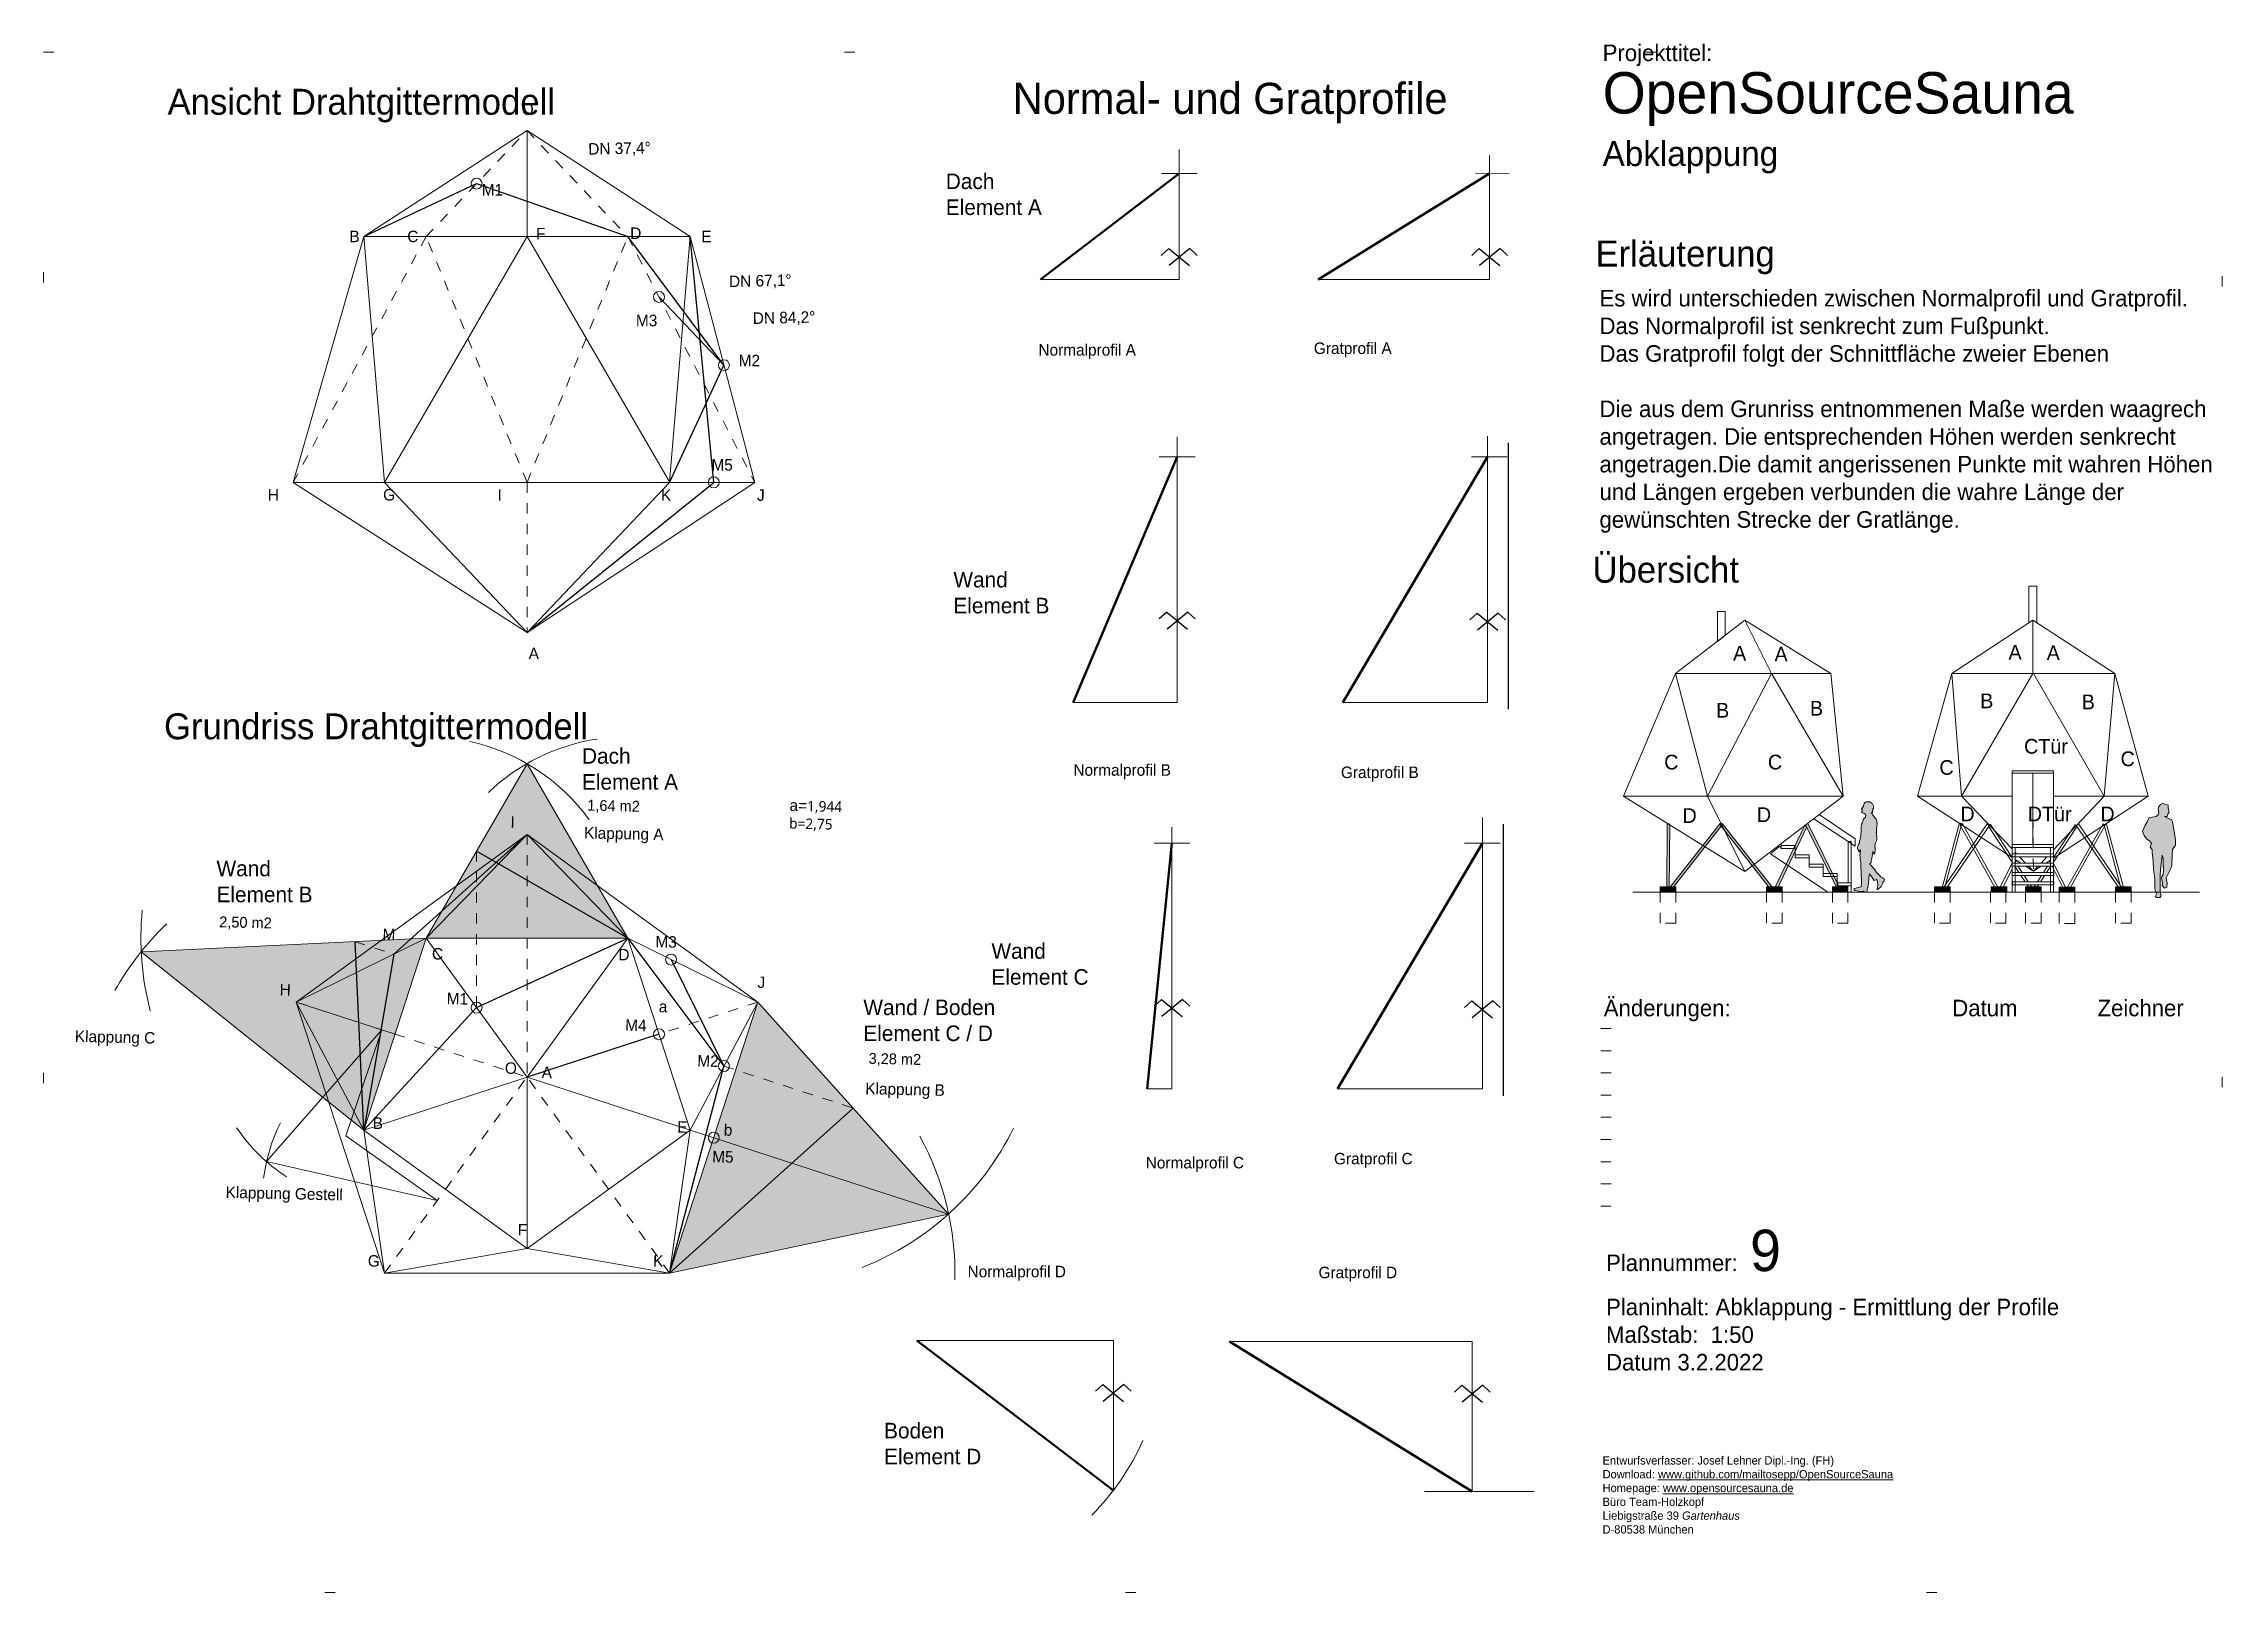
# Model space of a CAD drawing. Header units: metres. Extents: x -5.5 to 15.5, y -10 to 4.9.
import ezdxf

# ---------------------------------------------------------------- set-up
doc = ezdxf.new("R2010")
doc.units = ezdxf.units.M
doc.header["$LTSCALE"] = 2.54
doc.header["$PDMODE"] = 1
doc.header["$PDSIZE"] = -2
for name, pattern in [('ACAD_ISO07W100', [3, 0, -3]), ('CENTER2', [28.575, 19.05, -3.175, 3.175, -3.175]), ('Dash Style-5', [0.041656, 0.013885, -0.027771]), ('DASHED', [19.05, 12.7, -6.35])]:
    doc.linetypes.add(name, pattern=pattern)
for name, color, linetype, lineweight, true_color in [('Fläche ... Fläche-Beton', 7, 'Continuous', 5, 0xd5d8d8), ('Fläche ... Fläche-Holz', 7, 'Continuous', 25, 0xfff0ca), ('Fläche ... Fläche-Stahl', 7, 'Continuous', 5, 0xc9c5bf), ('Linie ... Line-Plankopf', 7, 'ACAD_ISO07W100', 5, 0x000000), ('Linie ... Linie-Achse', 7, 'CENTER2', 18, 0x000000), ('Linie ... Linie-Ansicht', 7, 'Continuous', 18, 0x000000), ('Linie ... Linie-Spur', 1, 'DASHED', 25, 0xff0000), ('Linie ... Linie-Verdeckt', 7, 'Dash Style-5', 5, 0x000000), ('None', 7, 'Continuous', 5, 0x000000), ('Text', 7, 'Continuous', 25, 0x000000)]:
    doc.layers.add(name, color=color, linetype=linetype, lineweight=lineweight, true_color=true_color)
doc.layers.add('Fläche ... Fläche-Weiss', color=7, linetype='Continuous', lineweight=25)
doc.styles.add('textstyle100', font='')
doc.styles.add('textstyle101', font='')
doc.styles.add('textstyle102', font='')
doc.styles.add('textstyle103', font='')
doc.styles.add('textstyle104', font='')
doc.styles.add('textstyle105', font='')
doc.styles.add('textstyle106', font='FUTURAL.TTF')
doc.styles.add('textstyle107', font='txt')
doc.styles.add('textstyle108', font='txt')
doc.styles.add('textstyle109', font='txt')
doc.styles.add('textstyle110', font='FUTURAL.TTF')
doc.styles.add('textstyle112', font='')
doc.styles.add('textstyle20', font='')
doc.styles.add('textstyle21', font='')
doc.styles.add('textstyle22', font='')
doc.styles.add('textstyle23', font='')
doc.styles.add('textstyle24', font='FUTURAL.TTF')
doc.styles.add('textstyle25', font='FUTURAL.TTF')
doc.styles.add('textstyle26', font='FUTURAL.TTF')
doc.styles.add('textstyle27', font='FUTURAL.TTF')
doc.styles.add('textstyle28', font='FUTURAL.TTF')
doc.styles.add('textstyle29', font='FUTURAL.TTF')
doc.styles.add('textstyle30', font='FUTURAL.TTF')
doc.styles.add('textstyle31', font='FUTURAL.TTF')
doc.styles.add('textstyle32', font='FUTURAL.TTF')
doc.styles.add('textstyle33', font='FUTURAL.TTF')
doc.styles.add('textstyle34', font='FUTURAL.TTF')
doc.styles.add('textstyle35', font='FUTURAL.TTF')
doc.styles.add('textstyle36', font='FUTURAL.TTF')
doc.styles.add('textstyle37', font='FUTURAL.TTF')
doc.styles.add('textstyle38', font='FUTURAL.TTF')
doc.styles.add('textstyle39', font='FUTURAL.TTF')
doc.styles.add('textstyle40', font='FUTURAL.TTF')
doc.styles.add('textstyle41', font='FUTURAL.TTF')
doc.styles.add('textstyle42', font='FUTURAL.TTF')
doc.styles.add('textstyle43', font='FUTURAL.TTF')
doc.styles.add('textstyle44', font='FUTURAL.TTF')
doc.styles.add('textstyle45', font='FUTURAL.TTF')
doc.styles.add('textstyle46', font='FUTURAL.TTF')
doc.styles.add('textstyle47', font='FUTURAL.TTF')
doc.styles.add('textstyle48', font='FUTURAL.TTF')
doc.styles.add('textstyle49', font='FUTURAL.TTF')
doc.styles.add('textstyle50', font='FUTURAL.TTF')
doc.styles.add('textstyle51', font='FUTURAL.TTF')
doc.styles.add('textstyle52', font='FUTURAL.TTF')
doc.styles.add('textstyle53', font='FUTURAL.TTF')
doc.styles.add('textstyle54', font='FUTURAL.TTF')
doc.styles.add('textstyle55', font='FUTURAL.TTF')
doc.styles.add('textstyle56', font='FUTURAL.TTF')
doc.styles.add('textstyle57', font='FUTURAL.TTF')
doc.styles.add('textstyle58', font='FUTURAL.TTF')
doc.styles.add('textstyle59', font='FUTURAL.TTF')
doc.styles.add('textstyle60', font='FUTURAL.TTF')
doc.styles.add('textstyle61', font='FUTURAL.TTF')
doc.styles.add('textstyle62', font='FUTURAL.TTF')
doc.styles.add('textstyle63', font='FUTURAL.TTF')
doc.styles.add('textstyle64', font='FUTURAL.TTF')
doc.styles.add('textstyle65', font='FUTURAL.TTF')
doc.styles.add('textstyle66', font='FUTURAL.TTF')
doc.styles.add('textstyle67', font='FUTURAL.TTF')
doc.styles.add('textstyle70', font='FUTURAL.TTF')
doc.styles.add('textstyle71', font='FUTURAL.TTF')
doc.styles.add('textstyle72', font='FUTURAL.TTF')
doc.styles.add('textstyle73', font='')
doc.styles.add('textstyle74', font='')
doc.styles.add('textstyle75', font='')
doc.styles.add('textstyle76', font='')
doc.styles.add('textstyle77', font='txt')
doc.styles.add('textstyle78', font='')
doc.styles.add('textstyle79', font='')
doc.styles.add('textstyle80', font='')
doc.styles.add('textstyle81', font='txt')
doc.styles.add('textstyle82', font='')
doc.styles.add('textstyle83', font='')
doc.styles.add('textstyle84', font='')
doc.styles.add('textstyle85', font='')
doc.styles.add('textstyle86', font='')
doc.styles.add('textstyle87', font='')
doc.styles.add('textstyle88', font='')
doc.styles.add('textstyle89', font='')
doc.styles.add('textstyle90', font='txt')
doc.styles.add('textstyle91', font='')
doc.styles.add('textstyle92', font='')
doc.styles.add('textstyle93', font='')
doc.styles.add('textstyle94', font='')
doc.styles.add('textstyle95', font='')
doc.styles.add('textstyle96', font='')
doc.styles.add('textstyle97', font='')
doc.styles.add('textstyle98', font='')
doc.styles.add('textstyle99', font='')
doc.styles.get('textstyle100').set_extended_font_data('Futura Lt BT')
doc.styles.get('textstyle101').set_extended_font_data('Futura Lt BT')
doc.styles.get('textstyle102').set_extended_font_data('Futura Lt BT')
doc.styles.get('textstyle103').set_extended_font_data('Futura Lt BT')
doc.styles.get('textstyle104').set_extended_font_data('Futura Lt BT')
doc.styles.get('textstyle105').set_extended_font_data('Futura Lt BT')
doc.styles.get('textstyle112').set_extended_font_data('Futura Lt BT')
doc.styles.get('textstyle20').set_extended_font_data('Futura Lt BT')
doc.styles.get('textstyle21').set_extended_font_data('Futura Lt BT')
doc.styles.get('textstyle22').set_extended_font_data('Futura Lt BT')
doc.styles.get('textstyle23').set_extended_font_data('Futura Lt BT')
doc.styles.get('textstyle73').set_extended_font_data('Futura Lt BT')
doc.styles.get('textstyle74').set_extended_font_data('Futura Lt BT')
doc.styles.get('textstyle75').set_extended_font_data('Futura Lt BT')
doc.styles.get('textstyle76').set_extended_font_data('Futura Lt BT')
doc.styles.get('textstyle78').set_extended_font_data('Futura Lt BT')
doc.styles.get('textstyle79').set_extended_font_data('Futura Lt BT')
doc.styles.get('textstyle80').set_extended_font_data('Futura Lt BT')
doc.styles.get('textstyle82').set_extended_font_data('Futura Lt BT')
doc.styles.get('textstyle83').set_extended_font_data('Futura Lt BT')
doc.styles.get('textstyle84').set_extended_font_data('Futura Lt BT')
doc.styles.get('textstyle85').set_extended_font_data('Futura Lt BT')
doc.styles.get('textstyle86').set_extended_font_data('Futura Lt BT')
doc.styles.get('textstyle87').set_extended_font_data('Futura Lt BT')
doc.styles.get('textstyle88').set_extended_font_data('Futura Lt BT')
doc.styles.get('textstyle89').set_extended_font_data('Futura Lt BT')
doc.styles.get('textstyle91').set_extended_font_data('Futura Lt BT')
doc.styles.get('textstyle92').set_extended_font_data('Futura Lt BT')
doc.styles.get('textstyle93').set_extended_font_data('Futura Lt BT')
doc.styles.get('textstyle94').set_extended_font_data('Futura Lt BT')
doc.styles.get('textstyle95').set_extended_font_data('Futura Lt BT')
doc.styles.get('textstyle96').set_extended_font_data('Futura Lt BT')
doc.styles.get('textstyle97').set_extended_font_data('Futura Lt BT')
doc.styles.get('textstyle98').set_extended_font_data('Futura Lt BT')
doc.styles.get('textstyle99').set_extended_font_data('Futura Lt BT')

msp = doc.modelspace()

# ---------------------------------------------------------------- texts
at = {"layer": 'Text', "attachment_point": 1}
for s, insert, char_height, style in [('\\H0.250001;Ansicht Drahtgittermodell', (-4.295, 4.458), 0.3, 'textstyle103'), ('Normal- und Gratprofile', (3.852, 4.516), 0.3, 'textstyle95'), ('\\C1;\\H0.15;Dach\\PElement A', (3.207, 3.641), 0.3, 'textstyle96'), ('\\H0.250001;Erläuterung', (9.469, 2.994), 0.3, 'textstyle105'), ('Es wird unterschieden zwischen Normalprofil und Gratprofil. \\PDas Normalprofil ist senkrecht zum Fußpunkt. \\PDas Gratprofil folgt der Schnittfläche zweier Ebenen\\P\\PDie aus dem Grunriss entnommenen Maße werden waagrech \\Pangetragen. Die entsprechenden Höhen werden senkrecht\\Pangetragen.Die damit angerissenen Punkte mit wahren Höhen\\Pund Längen ergeben verbunden die wahre Länge der \\Pgewünschten Strecke der Gratlänge.', (9.508, 2.519), 0.16, 'textstyle112'), ('\\C1;\\H0.15;Wand\\PElement B', (3.28, -0.2), 0.3, 'textstyle97'), ('\\H0.250001;Übersicht', (9.441, -0.054), 0.3, 'textstyle94'), ('\\H0.250001;Grundriss Drahtgittermodell', (-4.329, -1.564), 0.3, 'textstyle104'), ('\\c0;\\H0.15;Dach\\PElement A', (-0.3, -1.9), 0.3, 'textstyle102'), ('\\c0;\\H0.15;Wand\\PElement B', (-3.823, -2.985), 0.3, 'textstyle101'), ('\\C1;\\H0.15;Wand\\PElement C', (3.647, -3.781), 0.3, 'textstyle98'), ('\\c0;\\H0.15;Wand / Boden\\PElement C / D', (2.412, -4.324), 0.3, 'textstyle100'), ('\\C1;\\H0.15;Boden\\PElement D', (2.612, -8.405), 0.3, 'textstyle99')]:
    msp.add_mtext(s, dxfattribs=dict(at, insert=insert, char_height=char_height, style=style))
at = {"layer": 'Text', "attachment_point": 1, "line_spacing_factor": 0.972742}
for s, insert, char_height, style in [('O', (-0.881, 4.317), 0.111, 'textstyle45'), ('M1', (-1.266, 3.539), 0.1109, 'textstyle56'), ('B', (-2.542, 3.09), 0.111, 'textstyle46'), ('C', (-1.984, 3.09), 0.111, 'textstyle35'), ('F', (-0.743, 3.117), 0.111, 'textstyle47'), ('D', (0.165, 3.121), 0.111, 'textstyle51'), ('E', (0.851, 3.09), 0.111, 'textstyle48'), ('M3', (0.22, 2.279), 0.1109, 'textstyle60'), ('M2', (1.21, 1.893), 0.1109, 'textstyle58'), ('M5', (0.948, 0.887), 0.1109, 'textstyle63'), ('H', (-3.329, 0.599), 0.111, 'textstyle52'), ('G', (-2.217, 0.599), 0.111, 'textstyle50'), ('I', (-1.115, 0.596), 0.111, 'textstyle54'), ('K', (0.461, 0.596), 0.111, 'textstyle49'), ('J', (1.387, 0.596), 0.111, 'textstyle53'), ('A', (-0.814, -0.93), 0.111, 'textstyle34')]:
    msp.add_mtext(s, dxfattribs=dict(at, insert=insert, char_height=char_height, style=style))
at = {"layer": 'Text', "char_height": 0.1109, "attachment_point": 1, "line_spacing_factor": 0.972742}
for s, insert, width, rotation, style in [('DN 37,4°', (-0.241, 3.933), 0.8156, 1.2936, 'textstyle70'), ('DN 67,1°', (1.116, 2.656), 0.8156, 1.2936, 'textstyle71'), ('DN 84,2°', (1.345, 2.301), 0.8156, 1.2936, 'textstyle110'), ('Klappung A', (-0.279, -2.659), 1.43562, 358.7008, 'textstyle27'), ('Klappung C', (-5.187, -4.621), 0.85828, 358.7008, 'textstyle29'), ('Klappung B', (2.432, -5.125), 1.43562, 358.7008, 'textstyle28')]:
    msp.add_mtext(s, dxfattribs=dict(at, insert=insert, width=width, rotation=rotation, style=style))
at = {"layer": 'Text', "char_height": 0.11092, "attachment_point": 1, "line_spacing_factor": 0.972742}
for s, insert, width, style in [('Normalprofil A', (4.1, 1.996), 1.43562, 'textstyle72'), ('Gratprofil A', (6.755, 2.012), 1.43562, 'textstyle106'), ('Normalprofil B', (4.437, -2.055), 1.78377, 'textstyle77'), ('Gratprofil B', (7.016, -2.077), 1.78377, 'textstyle107'), ('Normalprofil C', (5.134, -5.841), 1.43562, 'textstyle81'), ('Gratprofil C', (6.949, -5.802), 1.43562, 'textstyle108'), ('Normalprofil D', (3.417, -6.891), 1.43562, 'textstyle90'), ('Gratprofil D', (6.8, -6.9), 1.43562, 'textstyle109')]:
    msp.add_mtext(s, dxfattribs=dict(at, insert=insert, width=width, style=style))
at = {"layer": 'Text', "color": 1, "true_color": 0xff0000, "attachment_point": 1}
for s, insert, char_height, style in [('\\H0.142;A', (10.796, -0.914), 0.2121, 'textstyle80'), ('\\H0.142;A', (11.195, -0.921), 0.2121, 'textstyle82'), ('\\H0.142;A', (13.451, -0.904), 0.2121, 'textstyle73'), ('\\H0.142;A', (13.819, -0.909), 0.2121, 'textstyle74'), ('\\H0.142;B', (10.632, -1.463), 0.2121, 'textstyle78'), ('\\H0.142;B', (11.537, -1.444), 0.2121, 'textstyle79'), ('\\H0.142;B', (13.178, -1.373), 0.2121, 'textstyle75'), ('\\H0.142;B', (14.157, -1.383), 0.2121, 'textstyle76'), ('\\H0.142;C\\S^ Tür;', (13.601, -1.811), 0.21214, 'textstyle86'), ('\\H0.142;C', (10.132, -1.963), 0.2121, 'textstyle84'), ('\\H0.142;C', (11.132, -1.963), 0.2121, 'textstyle83'), ('\\H0.142;C', (12.785, -2.015), 0.2121, 'textstyle87'), ('\\H0.142;C', (14.531, -1.931), 0.2121, 'textstyle85'), ('\\H0.142;D', (10.308, -2.479), 0.2121, 'textstyle92'), ('\\H0.142;D', (11.025, -2.47), 0.2121, 'textstyle93'), ('\\H0.142;D', (12.987, -2.463), 0.2121, 'textstyle88'), ('\\H0.142;D\\S^ Tür;', (13.637, -2.463), 0.21214, 'textstyle89'), ('\\H0.142;D', (14.337, -2.463), 0.2121, 'textstyle91')]:
    msp.add_mtext(s, dxfattribs=dict(at, insert=insert, char_height=char_height, style=style))
at = {"layer": 'Text', "attachment_point": 1, "rotation": 358.7008, "line_spacing_factor": 0.972742}
for s, insert, char_height, style in [('{\\C7;\\l1,64 m2}', (-0.248, -2.397), 0.10487, 'textstyle66'), ('a={\\fLucida Grande|b0|i0|c0|p0;\\H0.9147x;\\l1,944\\Pb=2,75}', (1.702, -2.394), 0.11092, 'textstyle30'), ('I', (-0.988, -2.556), 0.111, 'textstyle42'), ('{\\C7;\\l2,50 m2}', (-3.796, -3.522), 0.10487, 'textstyle65'), ('M', (-2.221, -3.639), 0.111, 'textstyle32'), ('M3', (0.409, -3.709), 0.1109, 'textstyle59'), ('C', (-1.745, -3.826), 0.111, 'textstyle31'), ('D', (0.052, -3.834), 0.111, 'textstyle36'), ('H', (-3.213, -4.172), 0.111, 'textstyle41'), ('J', (1.393, -4.101), 0.111, 'textstyle37'), ('M1', (-1.603, -4.257), 0.1109, 'textstyle55'), ('a', (0.442, -4.335), 0.111, 'textstyle26'), ('M4', (0.118, -4.514), 0.1109, 'textstyle61'), ('O', (-1.042, -4.928), 0.111, 'textstyle44'), ('A', (-0.687, -4.969), 0.111, 'textstyle43'), ('M2', (0.813, -4.858), 0.1109, 'textstyle57'), ('{\\C7;\\l3,28 m2}', (2.464, -4.838), 0.10487, 'textstyle64'), ('B', (-2.316, -5.459), 0.111, 'textstyle24'), ('E', (0.62, -5.496), 0.111, 'textstyle38'), ('b', (1.068, -5.525), 0.111, 'textstyle25'), ('M5', (0.957, -5.782), 0.1109, 'textstyle62'), ('Klappung Gestell', (-3.734, -6.125), 0.11092, 'textstyle67'), ('F', (-0.918, -6.487), 0.111, 'textstyle33'), ('G', (-2.363, -6.787), 0.111, 'textstyle40'), ('K', (0.387, -6.787), 0.111, 'textstyle39')]:
    msp.add_mtext(s, dxfattribs=dict(at, insert=insert, char_height=char_height, style=style))

# ---------------------------------------------------------------- blocks, each defined once
blk = doc.blocks.new('Plankopf A4 hoch')
at = {"layer": 'Linie ... Line-Plankopf'}
for p, q in [((0, -11.673), (7.527, -11.673)), ((0, -11.941), (7.527, -11.941)), ((0, -12.209), (7.527, -12.209)), ((0, -12.477), (7.527, -12.477)), ((0, -12.745), (7.527, -12.745)), ((0, -13.013), (7.527, -13.013)), ((0, -13.281), (7.527, -13.281)), ((0, -13.548), (7.527, -13.548)), ((0, -13.816), (7.527, -13.816))]:
    blk.add_line(p, q, dxfattribs=at)
at = {"layer": 'Linie ... Line-Plankopf', "char_height": 0.3, "attachment_point": 1}
for s, insert, style in [('\\H0.2;Projekttitel: \\P\\H0.5;OpenSourceSauna\\P\\H0.3;Abklappung', (0.022, 0.21), 'textstyle23'), ('\\H0.2;Änderungen:                                    Datum             Zeichner', (0.036, -11.325), 'textstyle21'), ('\\H0.2;Plannummer:\\~ \\H0.499999;9\\H0.2;\\PPlaninhalt: Abklappung - Ermittlung der Profile\\PMaßstab: \\~1:50\\PDatum\\~3.2.2022', (0.063, -14.102), 'textstyle22'), ('\\H0.1;Entwurfsverfasser: Josef Lehner Dipl.-Ing. (FH)\\PDownload: \\c14313472;\\Lwww.github.com/mailtosepp/OpenSourceSauna\\P\\c0;\\lHomepage: \\c14313472;\\Lwww.opensourcesauna.de\\P\\c0;\\lBüro Team-Holzkopf\\PLiebigstraße 39 \\fFutura Lt BT|b0|i1|c0|p0;Gartenhaus\\P\\fFutura Lt BT|b0|i0|c0|p0;D-80538 München ', (0.021, -16.838), 'textstyle20')]:
    blk.add_mtext(s, dxfattribs=dict(at, insert=insert, style=style))
blk = doc.blocks.new('Abbundzeichen')
at = {"layer": 'Linie ... Linie-Achse', "linetype": 'Continuous', "lineweight": 25}
for p, q in [((-0.101, 0.083), (-0.173, 0.018)), ((-0.101, 0.083), (0.098, -0.081)), ((0.101, 0.083), (-0.098, -0.081))]:
    blk.add_line(p, q, dxfattribs=at)
at = {"layer": 'Linie ... Linie-Achse', "linetype": 'Continuous', "lineweight": 30}
blk.add_line((0.101, 0.083), (0.173, 0.018), dxfattribs=at)

# ---------------------------------------------------------------- hatches: boundary and pattern name
at = {"layer": 'Fläche ... Fläche-Beton', "linetype": 'Continuous', "lineweight": 0, "true_color": 0xadadad, "transparency": 33554687}
for points in [[(10.093, -3.237), (10.243, -3.237), (10.243, -3.287), (10.093, -3.287)], [(11.119, -3.237), (11.269, -3.237), (11.269, -3.287), (11.119, -3.287)], [(11.753, -3.237), (11.903, -3.237), (11.903, -3.287), (11.753, -3.287)], [(12.737, -3.237), (12.887, -3.237), (12.887, -3.287), (12.737, -3.287)], [(13.285, -3.237), (13.435, -3.237), (13.435, -3.287), (13.285, -3.287)], [(13.94, -3.239), (14.09, -3.239), (14.09, -3.289), (13.94, -3.289)], [(14.483, -3.237), (14.633, -3.237), (14.633, -3.287), (14.483, -3.287)]]:
    msp.add_hatch(color=253, dxfattribs=at).paths.add_polyline_path(points, flags=0)
at = {"layer": 'Fläche ... Fläche-Beton', "linetype": 'Continuous', "lineweight": 0, "transparency": 33554687}
msp.add_hatch(color=256, dxfattribs=at).paths.add_polyline_path([(13.616, -3.237), (13.766, -3.237), (13.766, -3.287), (13.616, -3.287)], flags=0)
at = {"layer": 'Fläche ... Fläche-Holz', "transparency": 33554687}
for points in [[(-1.802, -3.733), (0.141, -3.733), (-0.83, -2.05)], [(-4.549, -3.863), (-1.802, -3.733), (-2.403, -5.582)], [(0.545, -6.963), (1.394, -4.348), (3.234, -6.392), (0.545, -6.963)]]:
    msp.add_hatch(color=256, dxfattribs=at).paths.add_polyline_path(points, flags=0)
at = {"layer": 'Fläche ... Fläche-Stahl', "linetype": 'Continuous', "lineweight": 0, "true_color": 0xadadad, "transparency": 33554687}
for points in [[(10.181, -3.262), (10.156, -3.262), (10.161, -2.633), (10.186, -2.633)], [(10.193, -3.275), (10.174, -3.259), (10.673, -2.625), (10.692, -2.64)], [(11.19, -3.261), (11.17, -3.277), (10.673, -2.64), (10.692, -2.625)], [(11.215, -3.272), (11.192, -3.261), (11.484, -2.649), (11.507, -2.66)], [(11.829, -3.256), (11.807, -3.267), (11.495, -2.638), (11.517, -2.627)]]:
    msp.add_hatch(color=253, dxfattribs=at).paths.add_polyline_path(points, flags=0)
at = {"layer": 'Fläche ... Fläche-Weiss', "true_color": 0xf2f2f2, "transparency": 33554687}
for points in [[(12.188, -3.264), (12.207, -3.25), (12.222, -3.235), (12.232, -3.215), (12.239, -3.203), (12.24, -3.193), (12.241, -3.191), (12.244, -3.188), (12.248, -3.188), (12.257, -3.163), (12.244, -3.159), (12.244, -3.156), (12.243, -3.154), (12.238, -3.151), (12.232, -3.148), (12.224, -3.145), (12.22, -3.143), (12.22, -3.141), (12.22, -3.137), (12.217, -3.135), (12.214, -3.135), (12.206, -3.126), (12.197, -3.117), (12.19, -3.107), (12.179, -3.098), (12.159, -3.067), (12.139, -3.048), (12.135, -3.037), (12.13, -3.033), (12.124, -3.028), (12.121, -3.026), (12.119, -3.023), (12.114, -3.021), (12.114, -3.015), (12.116, -3.011), (12.121, -3.01), (12.123, -3.009), (12.124, -3.005), (12.126, -3.004), (12.126, -2.999), (12.126, -2.992), (12.126, -2.984), (12.129, -2.975), (12.141, -2.924), (12.143, -2.909), (12.143, -2.901), (12.146, -2.897), (12.15, -2.904), (12.153, -2.914), (12.158, -2.922), (12.162, -2.914), (12.162, -2.906), (12.165, -2.89), (12.165, -2.864), (12.161, -2.847), (12.165, -2.823), (12.171, -2.806), (12.178, -2.792), (12.18, -2.777), (12.182, -2.766), (12.182, -2.751), (12.178, -2.728), (12.175, -2.716), (12.18, -2.711), (12.178, -2.707), (12.179, -2.704), (12.179, -2.699), (12.178, -2.697), (12.178, -2.678), (12.183, -2.662), (12.183, -2.647), (12.184, -2.638), (12.185, -2.625), (12.182, -2.609), (12.175, -2.586), (12.173, -2.58), (12.147, -2.55), (12.139, -2.543), (12.137, -2.529), (12.124, -2.527), (12.135, -2.522), (12.14, -2.518), (12.138, -2.51), (12.143, -2.505), (12.143, -2.501), (12.141, -2.493), (12.147, -2.486), (12.15, -2.485), (12.151, -2.481), (12.151, -2.467), (12.151, -2.46), (12.15, -2.455), (12.147, -2.449), (12.144, -2.444), (12.14, -2.438), (12.135, -2.432), (12.132, -2.429), (12.127, -2.426), (12.113, -2.416), (12.109, -2.415), (12.103, -2.416), (12.092, -2.417), (12.085, -2.417), (12.078, -2.417), (12.076, -2.418), (12.077, -2.418), (12.078, -2.419), (12.076, -2.419), (12.072, -2.42), (12.071, -2.421), (12.067, -2.424), (12.062, -2.428), (12.058, -2.431), (12.06, -2.433), (12.059, -2.437), (12.054, -2.452), (12.051, -2.457), (12.052, -2.463), (12.036, -2.48), (12.035, -2.483), (12.035, -2.484), (12.038, -2.487), (12.04, -2.488), (12.04, -2.492), (12.04, -2.497), (12.04, -2.499), (12.039, -2.5), (12.039, -2.504), (12.04, -2.507), (12.037, -2.509), (12.036, -2.512), (12.036, -2.516), (12.037, -2.52), (12.039, -2.522), (12.045, -2.525), (12.049, -2.526), (12.052, -2.527), (12.058, -2.529), (12.064, -2.531), (12.068, -2.534), (12.069, -2.539), (12.071, -2.544), (12.073, -2.545), (12.074, -2.546), (12.071, -2.563), (12.071, -2.568), (12.066, -2.573), (12.059, -2.578), (12.053, -2.586), (12.051, -2.59), (12.047, -2.606), (12.045, -2.612), (12.039, -2.624), (12.034, -2.634), (12.033, -2.642), (12.03, -2.65), (12.031, -2.657), (12.03, -2.685), (12.032, -2.692), (12.028, -2.741), (12.024, -2.757), (12.02, -2.776), (12.013, -2.795), (12.013, -2.811), (12.01, -2.818), (12.005, -2.826), (11.999, -2.844), (11.996, -2.859), (11.996, -2.871), (12.005, -2.882), (12.009, -2.898), (12.012, -2.895), (12.019, -2.886), (12.023, -2.881), (12.023, -2.891), (12.021, -2.911), (12.019, -2.934), (12.02, -2.947), (12.02, -2.958), (12.022, -2.965), (12.023, -2.99), (12.026, -3.001), (12.026, -3.012), (12.026, -3.022), (12.026, -3.033), (12.026, -3.04), (12.028, -3.066), (12.03, -3.084), (12.031, -3.095), (12.032, -3.107), (12.032, -3.117), (12.03, -3.133), (12.034, -3.158), (12.034, -3.175), (12.035, -3.192), (12.033, -3.212), (12.032, -3.223), (12.029, -3.236), (12.016, -3.239), (11.989, -3.248), (11.968, -3.255), (11.962, -3.257), (11.96, -3.259), (11.959, -3.261), (11.963, -3.266), (11.969, -3.272), (12.006, -3.279), (12.033, -3.282), (12.051, -3.28), (12.055, -3.28), (12.058, -3.283), (12.06, -3.286), (12.084, -3.287), (12.086, -3.282), (12.088, -3.277), (12.09, -3.258), (12.091, -3.248), (12.095, -3.242), (12.102, -3.205), (12.102, -3.191), (12.103, -3.179), (12.104, -3.145), (12.104, -3.139), (12.107, -3.13), (12.11, -3.112), (12.136, -3.148), (12.156, -3.176), (12.172, -3.17), (12.18, -3.166), (12.182, -3.169), (12.182, -3.171), (12.185, -3.174), (12.186, -3.174), (12.189, -3.188), (12.191, -3.204), (12.192, -3.225), (12.184, -3.255), (12.183, -3.26), (12.184, -3.262), (12.185, -3.263), (12.187, -3.264)], [(14.94, -2.434), (14.991, -2.45), (14.99, -2.474), (15.001, -2.517), (14.991, -2.529), (14.979, -2.56), (14.954, -2.558), (14.976, -2.572), (15.022, -2.587), (15.032, -2.608), (15.059, -2.783), (15.06, -2.834), (15.031, -2.877), (15.03, -2.931), (15.025, -3.036), (15.015, -3.059), (15.004, -3.085), (14.971, -3.149), (14.974, -3.172), (14.979, -3.201), (14.977, -3.24), (14.954, -3.251), (14.933, -3.224), (14.934, -3.203), (14.933, -3.187), (14.925, -3.153), (14.929, -3.136), (14.941, -3.117), (14.944, -3.08), (14.947, -3.065), (14.943, -3.052), (14.947, -3.046), (14.942, -3.039), (14.941, -2.961), (14.933, -2.93), (14.926, -2.997), (14.919, -3.038), (14.913, -3.121), (14.914, -3.242), (14.912, -3.287), (14.922, -3.323), (14.908, -3.339), (14.877, -3.339), (14.867, -3.329), (14.87, -3.316), (14.881, -3.299), (14.868, -3.284), (14.862, -3.248), (14.86, -3.167), (14.847, -3.064), (14.846, -2.989), (14.835, -2.904), (14.835, -2.878), (14.816, -2.855), (14.829, -2.818), (14.809, -2.794), (14.784, -2.778), (14.757, -2.742), (14.742, -2.705), (14.765, -2.649), (14.786, -2.609), (14.803, -2.574), (14.818, -2.568), (14.874, -2.56), (14.897, -2.54), (14.901, -2.52), (14.894, -2.488), (14.897, -2.468), (14.916, -2.443), (14.935, -2.434)]]:
    msp.add_hatch(color=7, dxfattribs=at).paths.add_polyline_path(points, flags=0)

# ---------------------------------------------------------------- linework, layer by layer
at = {"layer": 'Fläche ... Fläche-Beton', "color": 7, "linetype": 'Continuous', "lineweight": 5}
for points in [[(10.093, -3.237), (10.243, -3.237), (10.243, -3.287), (10.093, -3.287)], [(11.119, -3.237), (11.269, -3.237), (11.269, -3.287), (11.119, -3.287)], [(11.753, -3.237), (11.903, -3.237), (11.903, -3.287), (11.753, -3.287)], [(12.737, -3.237), (12.887, -3.237), (12.887, -3.287), (12.737, -3.287)], [(13.285, -3.237), (13.435, -3.237), (13.435, -3.287), (13.285, -3.287)], [(13.94, -3.239), (14.09, -3.239), (14.09, -3.289), (13.94, -3.289)], [(14.483, -3.237), (14.633, -3.237), (14.633, -3.287), (14.483, -3.287)]]:
    msp.add_lwpolyline(points, close=True, dxfattribs=at)
at = {"layer": 'Fläche ... Fläche-Beton', "linetype": 'Continuous', "lineweight": 5}
msp.add_lwpolyline([(13.616, -3.237), (13.766, -3.237), (13.766, -3.287), (13.616, -3.287)], close=True, dxfattribs=at)
at = {"layer": 'Fläche ... Fläche-Holz'}
for p, q in [((8.63, -1.525), (8.63, 1.043)), ((8.579, -2.634), (8.579, -5.251))]:
    msp.add_line(p, q, dxfattribs=at)
at = {"layer": 'Fläche ... Fläche-Stahl', "color": 7, "linetype": 'Continuous', "lineweight": 5}
msp.add_line((10.668, -2.603), (10.697, -2.662), dxfattribs=at)
msp.add_line((10.668, -2.603), (10.697, -2.662), dxfattribs=at)
for points in [[(10.181, -3.262), (10.156, -3.262), (10.161, -2.633), (10.186, -2.633)], [(10.193, -3.275), (10.174, -3.259), (10.673, -2.625), (10.692, -2.64)], [(11.19, -3.261), (11.17, -3.277), (10.673, -2.64), (10.692, -2.625)], [(11.215, -3.272), (11.192, -3.261), (11.484, -2.649), (11.507, -2.66)], [(11.829, -3.256), (11.807, -3.267), (11.495, -2.638), (11.517, -2.627)]]:
    msp.add_lwpolyline(points, close=True, dxfattribs=at)
at = {"layer": 'Linie ... Line-Plankopf', "flags": 128}
msp.add_lwpolyline([(-5.49, 4.81), (15.51, 4.81), (15.51, -10.04), (-5.49, -10.04)], close=True, dxfattribs=at)
at = {"layer": 'Linie ... Linie-Achse'}
for p, q in [((5.457, 2.618), (5.457, 3.873)), ((8.449, 2.618), (8.449, 3.816)), ((5.438, -1.459), (5.438, 1.101)), ((8.43, -1.459), (8.43, 1.109)), ((5.387, -5.186), (5.387, -2.661)), ((8.379, -2.568), (8.379, -5.186)), ((4.822, -7.611), (4.822, -9.057)), ((4.822, -7.611), (4.822, -9.057)), ((8.282, -9.066), (8.282, -7.62))]:
    msp.add_line(p, q, dxfattribs=at)
at = {"layer": 'Linie ... Linie-Ansicht'}
for p, q in [((-2.402, 3.033), (-0.83, 4.056)), ((-0.83, 4.056), (0.742, 3.033)), ((-0.83, 3.033), (-0.83, 4.056)), ((5.285, 3.642), (5.63, 3.642)), ((5.457, 2.618), (5.457, 3.642)), ((8.312, 3.643), (8.636, 3.642)), ((-2.402, 3.033), (-3.083, 0.663)), ((-2.402, 3.033), (0.742, 3.033)), ((-2.402, 3.033), (-2.205, 0.663)), ((-2.205, 0.663), (-0.83, 3.033)), ((-0.83, 3.033), (0.545, 0.667)), ((-0.79, 3.033), (0.742, 3.033)), ((0.545, 0.667), (0.742, 3.033)), ((0.742, 3.033), (1.366, 0.663)), ((4.12, 2.618), (5.457, 2.618)), ((6.796, 2.618), (8.449, 2.618)), ((5.265, 0.91), (5.611, 0.91)), ((8.273, 0.91), (8.619, 0.91)), ((-3.083, 0.663), (1.366, 0.663)), ((-0.83, -0.783), (-3.083, 0.663)), ((-2.205, 0.663), (-0.83, -0.783)), ((-0.83, -0.783), (1.366, 0.663)), ((0.545, 0.663), (-0.83, -0.783)), ((4.436, -1.459), (5.438, -1.459)), ((7.034, -1.459), (8.43, -1.459)), ((-0.83, -2.732), (-3.055, -4.348)), ((-0.83, -2.732), (-1.802, -3.733)), ((1.394, -4.348), (-0.83, -2.732)), ((0.141, -3.733), (-0.83, -2.732)), ((5.214, -2.816), (5.56, -2.816)), ((8.206, -2.816), (8.552, -2.816)), ((-1.802, -3.733), (-3.055, -4.348)), ((-1.802, -3.733), (-2.403, -5.582)), ((0.141, -3.733), (-1.802, -3.733)), ((-0.83, -5.071), (-1.802, -3.733)), ((-0.83, -5.071), (0.141, -3.733)), ((0.742, -5.582), (0.141, -3.733)), ((1.394, -4.348), (0.141, -3.733)), ((-2.205, -6.963), (-3.055, -4.348)), ((-3.055, -4.348), (-2.403, -5.582)), ((-3.055, -4.348), (-2.102, -4.658)), ((0.545, -6.963), (1.394, -4.348)), ((0.742, -5.582), (1.394, -4.348)), ((-2.403, -5.582), (-0.83, -5.071)), ((0.742, -5.582), (-0.83, -5.071)), ((-0.83, -5.071), (-0.83, -6.724)), ((5.148, -5.186), (5.387, -5.186)), ((8.379, -5.186), (6.983, -5.186)), ((-0.83, -6.724), (-2.403, -5.582)), ((-2.403, -5.582), (-2.205, -6.963)), ((-0.83, -6.724), (0.742, -5.582)), ((0.545, -6.963), (0.742, -5.582)), ((0.742, -5.582), (0.97, -5.656)), ((-2.205, -6.963), (-0.83, -6.724)), ((-0.83, -6.724), (0.545, -6.963)), ((-2.205, -6.963), (0.545, -6.963)), ((-2.205, -6.963), (0.545, -6.963)), ((4.822, -7.611), (2.929, -7.611)), ((8.282, -7.62), (5.943, -7.62)), ((7.822, -9.066), (8.88, -9.066))]:
    msp.add_line(p, q, dxfattribs=at)
at = {"layer": 'Linie ... Linie-Ansicht', "lineweight": 50}
for p, q in [((4.12, 2.618), (5.457, 3.642)), ((6.796, 2.618), (8.449, 3.642)), ((4.436, -1.459), (5.438, 0.91)), ((8.43, 0.91), (7.034, -1.459)), ((5.148, -5.186), (5.387, -2.816)), ((6.983, -5.186), (8.379, -2.816)), ((2.929, -7.611), (4.822, -9.057)), ((8.282, -9.066), (5.943, -7.62))]:
    msp.add_line(p, q, dxfattribs=at)
at = {"layer": 'Linie ... Linie-Ansicht', "linetype": 'Continuous', "lineweight": 5}
for p, q in [((10.91, -0.667), (10.241, -1.179)), ((10.91, -0.667), (11.737, -1.179)), ((11.166, -1.179), (10.91, -0.667)), ((12.905, -1.179), (13.685, -0.667)), ((13.685, -0.667), (14.477, -1.179)), ((13.685, -1.179), (13.685, -0.667)), ((10.241, -1.179), (9.741, -2.364)), ((10.241, -1.179), (10.549, -2.364)), ((11.737, -1.179), (10.241, -1.179)), ((11.166, -1.179), (10.549, -2.364)), ((11.166, -1.179), (11.856, -2.364)), ((11.737, -1.179), (11.856, -2.364)), ((12.905, -1.179), (12.573, -2.364)), ((12.905, -1.179), (14.477, -1.179)), ((12.905, -1.179), (12.998, -2.364)), ((12.998, -2.364), (13.685, -1.179)), ((13.691, -1.179), (14.372, -2.364)), ((14.372, -2.364), (14.477, -1.179)), ((14.477, -1.179), (14.797, -2.364)), ((10.91, -3.09), (9.741, -2.364)), ((9.741, -2.364), (11.856, -2.364)), ((10.549, -2.364), (10.91, -3.09)), ((11.856, -2.364), (10.91, -3.09)), ((12.573, -2.364), (13.485, -2.364)), ((13.486, -2.955), (12.573, -2.364)), ((12.998, -2.364), (13.485, -2.872)), ((13.685, -2.364), (13.685, -2.364)), ((13.885, -2.364), (14.797, -2.364)), ((13.885, -2.96), (14.797, -2.364)), ((14.372, -2.364), (13.885, -2.881)), ((14.372, -2.364), (14.797, -2.364)), ((13.515, -2.903), (13.529, -2.918)), ((13.855, -2.913), (13.85, -2.918)), ((13.569, -3.008), (13.515, -2.973)), ((13.558, -2.948), (13.615, -3.008)), ((13.691, -3.087), (13.616, -3.038)), ((13.644, -3.038), (13.691, -3.087)), ((13.691, -3.087), (13.765, -3.038)), ((13.737, -3.038), (13.691, -3.087)), ((13.821, -2.948), (13.765, -3.008)), ((13.811, -3.008), (13.855, -2.98)), ((9.829, -3.287), (12.498, -3.287)), ((11.602, -3.287), (15.292, -3.287))]:
    msp.add_line(p, q, dxfattribs=at)
at = {"layer": 'Linie ... Linie-Ansicht', "linetype": 'Dash Style-5', "lineweight": 5}
msp.add_line((13.685, -2.364), (13.691, -3.087), dxfattribs=at)
at = {"layer": 'Linie ... Linie-Ansicht', "linetype": 'Continuous', "lineweight": 5, "flags": 128}
for points in [[(13.648, -0.692), (13.648, -0.339), (13.723, -0.339), (13.723, -0.691)], [(13.485, -2.998), (13.255, -2.65), (13.276, -2.637), (13.486, -2.955)], [(13.885, -2.953), (14.092, -2.639), (14.113, -2.652), (13.885, -2.998)], [(13.485, -3.066), (13.377, -3.281), (13.354, -3.269), (13.486, -3.008)], [(13.515, -2.973), (13.528, -2.982), (13.514, -3.008)], [(13.515, -2.998), (13.522, -3.008)], [(13.551, -3.098), (13.515, -3.043)], [(13.541, -3.038), (13.581, -3.098)], [(13.611, -3.188), (13.571, -3.128)], [(13.601, -3.128), (13.641, -3.188)], [(13.729, -3.188), (13.769, -3.128)], [(13.799, -3.128), (13.759, -3.188)], [(13.789, -3.098), (13.828, -3.038)], [(13.858, -3.038), (13.818, -3.099)], [(13.855, -3.008), (13.845, -2.987), (13.855, -2.98)], [(13.848, -3.008), (13.855, -2.998)], [(13.885, -3.011), (14.014, -3.266), (13.991, -3.277), (13.871, -3.038)], [(13.66, -3.218), (13.686, -3.256), (13.665, -3.27), (13.63, -3.218)], [(13.74, -3.218), (13.701, -3.277), (13.68, -3.263), (13.71, -3.218)]]:
    msp.add_lwpolyline(points, dxfattribs=at)
at = {"layer": 'Linie ... Linie-Ansicht', "linetype": 'Continuous', "lineweight": 5}
for points in [[(10.646, -0.87), (10.646, -0.582), (10.721, -0.582), (10.719, -0.813)], [(13.485, -2.12), (13.885, -2.12), (13.885, -2.828), (13.485, -2.828)], [(13.485, -2.14), (13.685, -2.14), (13.685, -2.828), (13.485, -2.828)], [(13.685, -2.14), (13.885, -2.14), (13.885, -2.828), (13.685, -2.828)], [(12.188, -3.264), (12.207, -3.25), (12.222, -3.235), (12.232, -3.215), (12.239, -3.203), (12.24, -3.193), (12.241, -3.191), (12.244, -3.188), (12.248, -3.188), (12.257, -3.163), (12.244, -3.159), (12.244, -3.156), (12.243, -3.154), (12.238, -3.151), (12.232, -3.148), (12.224, -3.145), (12.22, -3.143), (12.22, -3.141), (12.22, -3.137), (12.217, -3.135), (12.214, -3.135), (12.206, -3.126), (12.197, -3.117), (12.19, -3.107), (12.179, -3.098), (12.159, -3.067), (12.139, -3.048), (12.135, -3.037), (12.13, -3.033), (12.124, -3.028), (12.121, -3.026), (12.119, -3.023), (12.114, -3.021), (12.114, -3.015), (12.116, -3.011), (12.121, -3.01), (12.123, -3.009), (12.124, -3.005), (12.126, -3.004), (12.126, -2.999), (12.126, -2.992), (12.126, -2.984), (12.129, -2.975), (12.141, -2.924), (12.143, -2.909), (12.143, -2.901), (12.146, -2.897), (12.15, -2.904), (12.153, -2.914), (12.158, -2.922), (12.162, -2.914), (12.162, -2.906), (12.165, -2.89), (12.165, -2.864), (12.161, -2.847), (12.165, -2.823), (12.171, -2.806), (12.178, -2.792), (12.18, -2.777), (12.182, -2.766), (12.182, -2.751), (12.178, -2.728), (12.175, -2.716), (12.18, -2.711), (12.178, -2.707), (12.179, -2.704), (12.179, -2.699), (12.178, -2.697), (12.178, -2.678), (12.183, -2.662), (12.183, -2.647), (12.184, -2.638), (12.185, -2.625), (12.182, -2.609), (12.175, -2.586), (12.173, -2.58), (12.147, -2.55), (12.139, -2.543), (12.137, -2.529), (12.124, -2.527), (12.135, -2.522), (12.14, -2.518), (12.138, -2.51), (12.143, -2.505), (12.143, -2.501), (12.141, -2.493), (12.147, -2.486), (12.15, -2.485), (12.151, -2.481), (12.151, -2.467), (12.151, -2.46), (12.15, -2.455), (12.147, -2.449), (12.144, -2.444), (12.14, -2.438), (12.135, -2.432), (12.132, -2.429), (12.127, -2.426), (12.113, -2.416), (12.109, -2.415), (12.103, -2.416), (12.092, -2.417), (12.085, -2.417), (12.078, -2.417), (12.076, -2.418), (12.077, -2.418), (12.078, -2.419), (12.076, -2.419), (12.072, -2.42), (12.071, -2.421), (12.067, -2.424), (12.062, -2.428), (12.058, -2.431), (12.06, -2.433), (12.059, -2.437), (12.054, -2.452), (12.051, -2.457), (12.052, -2.463), (12.036, -2.48), (12.035, -2.483), (12.035, -2.484), (12.038, -2.487), (12.04, -2.488), (12.04, -2.492), (12.04, -2.497), (12.04, -2.499), (12.039, -2.5), (12.039, -2.504), (12.04, -2.507), (12.037, -2.509), (12.036, -2.512), (12.036, -2.516), (12.037, -2.52), (12.039, -2.522), (12.045, -2.525), (12.049, -2.526), (12.052, -2.527), (12.058, -2.529), (12.064, -2.531), (12.068, -2.534), (12.069, -2.539), (12.071, -2.544), (12.073, -2.545), (12.074, -2.546), (12.071, -2.563), (12.071, -2.568), (12.066, -2.573), (12.059, -2.578), (12.053, -2.586), (12.051, -2.59), (12.047, -2.606), (12.045, -2.612), (12.039, -2.624), (12.034, -2.634), (12.033, -2.642), (12.03, -2.65), (12.031, -2.657), (12.03, -2.685), (12.032, -2.692), (12.028, -2.741), (12.024, -2.757), (12.02, -2.776), (12.013, -2.795), (12.013, -2.811), (12.01, -2.818), (12.005, -2.826), (11.999, -2.844), (11.996, -2.859), (11.996, -2.871), (12.005, -2.882), (12.009, -2.898), (12.012, -2.895), (12.019, -2.886), (12.023, -2.881), (12.023, -2.891), (12.021, -2.911), (12.019, -2.934), (12.02, -2.947), (12.02, -2.958), (12.022, -2.965), (12.023, -2.99), (12.026, -3.001), (12.026, -3.012), (12.026, -3.022), (12.026, -3.033), (12.026, -3.04), (12.028, -3.066), (12.03, -3.084), (12.031, -3.095), (12.032, -3.107), (12.032, -3.117), (12.03, -3.133), (12.034, -3.158), (12.034, -3.175), (12.035, -3.192), (12.033, -3.212), (12.032, -3.223), (12.029, -3.236), (12.016, -3.239), (11.989, -3.248), (11.968, -3.255), (11.962, -3.257), (11.96, -3.259), (11.959, -3.261), (11.963, -3.266), (11.969, -3.272), (12.006, -3.279), (12.033, -3.282), (12.051, -3.28), (12.055, -3.28), (12.058, -3.283), (12.06, -3.286), (12.084, -3.287), (12.086, -3.282), (12.088, -3.277), (12.09, -3.258), (12.091, -3.248), (12.095, -3.242), (12.102, -3.205), (12.102, -3.191), (12.103, -3.179), (12.104, -3.145), (12.104, -3.139), (12.107, -3.13), (12.11, -3.112), (12.136, -3.148), (12.156, -3.176), (12.172, -3.17), (12.18, -3.166), (12.182, -3.169), (12.182, -3.171), (12.185, -3.174), (12.186, -3.174), (12.189, -3.188), (12.191, -3.204), (12.192, -3.225), (12.184, -3.255), (12.183, -3.26), (12.184, -3.262), (12.185, -3.263), (12.187, -3.264)], [(14.94, -2.434), (14.991, -2.45), (14.99, -2.474), (15.001, -2.517), (14.991, -2.529), (14.979, -2.56), (14.954, -2.558), (14.976, -2.572), (15.022, -2.587), (15.032, -2.608), (15.059, -2.783), (15.06, -2.834), (15.031, -2.877), (15.03, -2.931), (15.025, -3.036), (15.015, -3.059), (15.004, -3.085), (14.971, -3.149), (14.974, -3.172), (14.979, -3.201), (14.977, -3.24), (14.954, -3.251), (14.933, -3.224), (14.934, -3.203), (14.933, -3.187), (14.925, -3.153), (14.929, -3.136), (14.941, -3.117), (14.944, -3.08), (14.947, -3.065), (14.943, -3.052), (14.947, -3.046), (14.942, -3.039), (14.941, -2.961), (14.933, -2.93), (14.926, -2.997), (14.919, -3.038), (14.913, -3.121), (14.914, -3.242), (14.912, -3.287), (14.922, -3.323), (14.908, -3.339), (14.877, -3.339), (14.867, -3.329), (14.87, -3.316), (14.881, -3.299), (14.868, -3.284), (14.862, -3.248), (14.86, -3.167), (14.847, -3.064), (14.846, -2.989), (14.835, -2.904), (14.835, -2.878), (14.816, -2.855), (14.829, -2.818), (14.809, -2.794), (14.784, -2.778), (14.757, -2.742), (14.742, -2.705), (14.765, -2.649), (14.786, -2.609), (14.803, -2.574), (14.818, -2.568), (14.874, -2.56), (14.897, -2.54), (14.901, -2.52), (14.894, -2.488), (14.897, -2.468), (14.916, -2.443), (14.935, -2.434)], [(11.575, -2.58), (11.625, -2.541), (11.974, -2.774), (11.974, -2.846)], [(12.828, -3.276), (12.804, -3.269), (12.978, -2.619), (13.002, -2.626)], [(12.83, -3.283), (12.809, -3.269), (13.246, -2.631), (13.267, -2.646)], [(12.986, -2.643), (13.008, -2.631), (13.361, -3.263), (13.339, -3.276)], [(14.027, -3.282), (14.005, -3.27), (14.362, -2.631), (14.384, -2.643)], [(14.103, -2.646), (14.124, -2.631), (14.557, -3.264), (14.537, -3.278)], [(14.372, -2.64), (14.396, -2.634), (14.565, -3.266), (14.541, -3.273)], [(11.155, -2.918), (11.248, -2.846), (11.259, -2.867), (11.394, -2.867), (11.394, -2.957), (11.529, -2.957), (11.529, -3.047), (11.664, -3.047), (11.664, -3.137), (11.799, -3.137), (11.799, -3.227), (11.934, -3.227), (11.934, -3.287), (11.708, -3.287)], [(11.259, -2.867), (11.259, -2.837), (11.394, -2.837), (11.394, -2.867)], [(11.904, -3.197), (11.904, -2.8), (11.934, -2.8), (11.934, -3.197)], [(13.485, -2.828), (13.885, -2.828), (13.885, -2.858), (13.485, -2.858)], [(13.485, -2.858), (13.515, -2.858), (13.515, -3.287), (13.485, -3.287)], [(13.486, -2.918), (13.886, -2.918), (13.886, -2.948), (13.486, -2.948)], [(13.855, -2.858), (13.885, -2.858), (13.885, -3.287), (13.855, -3.287)], [(11.664, -3.137), (11.664, -3.107), (11.799, -3.107), (11.799, -3.137)], [(13.486, -3.008), (13.886, -3.008), (13.886, -3.038), (13.486, -3.038)], [(13.487, -3.098), (13.887, -3.098), (13.887, -3.128), (13.487, -3.128)], [(11.799, -3.227), (11.799, -3.197), (11.934, -3.197), (11.934, -3.227)], [(13.488, -3.188), (13.888, -3.188), (13.888, -3.218), (13.488, -3.218)]]:
    msp.add_lwpolyline(points, close=True, dxfattribs=at)
msp.add_lwpolyline([(11.259, -2.822), (11.259, -2.837), (11.394, -2.837), (11.394, -2.927), (11.529, -2.927), (11.529, -3.017), (11.664, -3.017), (11.664, -3.107), (11.799, -3.107), (11.799, -3.197), (11.934, -3.197), (11.934, -3.287), (12.069, -3.287)], dxfattribs=at)
at = {"layer": 'Linie ... Linie-Ansicht', "color": 1, "true_color": 0xff0000}
for centre in [(-1.316, 3.544), (0.442, 2.451), (1.068, 1.793), (0.97, 0.663), (0.559, -3.938), (-1.316, -4.402), (0.442, -4.658), (1.068, -4.965), (0.97, -5.656)]:
    msp.add_circle(centre, 0.0529, dxfattribs=at)
at = {"layer": 'Linie ... Linie-Ansicht'}
msp.add_arc((2.929, -7.611), 2.382, 315, 336.1342, dxfattribs=at)
at = {"layer": 'Linie ... Linie-Spur'}
for p, q in [((-2.402, 3.033), (-1.316, 3.544)), ((-1.316, 3.544), (0.141, 3.033)), ((1.068, 1.793), (0.141, 3.033)), ((0.97, 0.663), (0.742, 3.033)), ((1.068, 1.793), (0.442, 2.451)), ((0.545, 0.663), (1.068, 1.793)), ((-0.83, -0.783), (0.97, 0.663)), ((-2.115, -3.887), (-0.83, -2.732)), ((0.141, -3.733), (-1.316, -2.892)), ((-2.403, -5.582), (-2.488, -3.766)), ((-1.316, -4.402), (0.141, -3.733)), ((0.141, -3.733), (1.068, -4.965)), ((-2.115, -3.887), (-2.403, -5.582)), ((0.559, -3.938), (1.068, -4.965)), ((-1.316, -4.402), (-2.403, -5.582)), ((0.442, -4.658), (-0.83, -5.071)), ((0.545, -6.963), (1.068, -4.965)), ((0.545, -6.963), (2.314, -5.37))]:
    msp.add_line(p, q, dxfattribs=at)
at = {"layer": 'Linie ... Linie-Verdeckt', "lineweight": 5}
for p, q in [((-1.802, 3.033), (-0.83, 4.056)), ((-0.83, 4.056), (0.141, 3.033)), ((-1.802, 3.033), (-3.083, 0.663)), ((-0.83, 0.663), (-1.802, 3.033)), ((-0.83, 0.663), (0.141, 3.033)), ((0.141, 3.033), (1.366, 0.663))]:
    msp.add_line(p, q, dxfattribs=at)
at = {"layer": 'Linie ... Linie-Verdeckt'}
for p, q in [((-0.83, 0.663), (-0.83, -0.783)), ((-0.83, -2.732), (-0.83, -5.071)), ((-3.055, -4.348), (-0.83, -5.071)), ((1.394, -4.348), (-0.83, -5.071)), ((-2.205, -6.963), (-0.83, -5.071)), ((0.545, -6.963), (-0.83, -5.071))]:
    msp.add_line(p, q, dxfattribs=at)
at = {"layer": 'Linie ... Linie-Verdeckt', "linetype": 'Dash Style-5', "lineweight": 5}
for points in [[(10.243, -3.587), (10.093, -3.587), (10.093, -3.287), (10.243, -3.287)], [(11.269, -3.587), (11.119, -3.587), (11.119, -3.287), (11.269, -3.287)], [(11.903, -3.587), (11.753, -3.587), (11.753, -3.287), (11.903, -3.287)], [(12.737, -3.287), (12.887, -3.287), (12.887, -3.587), (12.737, -3.587)], [(13.276, -3.287), (13.426, -3.287), (13.426, -3.587), (13.276, -3.587)], [(13.616, -3.287), (13.766, -3.287), (13.766, -3.587), (13.616, -3.587)], [(13.94, -3.289), (14.09, -3.289), (14.09, -3.589), (13.94, -3.589)], [(14.483, -3.287), (14.633, -3.287), (14.633, -3.587), (14.483, -3.587)]]:
    msp.add_lwpolyline(points, close=True, dxfattribs=at)
at = {"layer": 'None', "color": 30, "linetype": 'Continuous', "lineweight": 5, "true_color": 0xff7f00}
for p, q in [((-1.802, -3.733), (-0.83, -2.05)), ((-0.83, -2.05), (0.141, -3.733)), ((-1.802, -3.733), (-4.549, -3.863)), ((-4.549, -3.863), (-2.403, -5.582)), ((3.234, -6.392), (1.394, -4.348)), ((-3.34, -5.886), (-2.231, -4.616)), ((-2.576, -5.638), (-2.231, -4.616)), ((-1.696, -6.262), (-2.576, -5.638)), ((0.97, -5.656), (3.234, -6.392)), ((-1.696, -6.262), (-3.34, -5.886)), ((0.545, -6.963), (3.234, -6.392))]:
    msp.add_line(p, q, dxfattribs=at)
at = {"layer": 'None', "color": 51, "linetype": 'Dash Style-5', "lineweight": 5, "true_color": 0xffff7f}
for p, q in [((-1.316, -2.892), (-1.316, -4.402)), ((-2.488, -3.766), (-2.115, -3.887)), ((1.068, -4.965), (2.314, -5.37))]:
    msp.add_line(p, q, dxfattribs=at)
at = {"layer": 'None', "color": 30, "linetype": 'Continuous', "lineweight": 5, "true_color": 0xff7f00}
for centre, radius, start, end in [((-1.802, -3.733), 1.944, 36.0015, 77.6316), ((0.141, -3.733), 1.944, 98.7384, 133.7008), ((-1.802, -3.733), 2.75, 174.3662, 194.7571), ((-2.403, -5.582), 2.75, 133.7008, 150.7409), ((-2.231, -4.616), 1.687, 214.002, 237.053), ((-1.696, -6.262), 1.687, 153.6468, 172.603), ((1.394, -4.348), 2.75, 291.4625, 333.7682), ((0.545, -6.963), 2.75, 358.7008, 28.7008)]:
    msp.add_arc(centre, radius, start, end, dxfattribs=at)
at = {"layer": 'None', "color": 1, "linetype": 'Continuous', "lineweight": 5, "true_color": 0xff0000}
for p in [(-2.231, -4.616), (-2.576, -5.638), (-1.696, -6.262)]:
    msp.add_point(p, dxfattribs=at)
at = {"layer": 'None', "color": 7, "linetype": 'Continuous', "lineweight": 5}
msp.add_point((-0.83, -5.071), dxfattribs=at)

# ---------------------------------------------------------------- block references
at = {"layer": 'Linie ... Line-Plankopf', "xscale": 0.7984581497797356, "yscale": 0.7984581497797356, "zscale": 0.7984581497797356}
msp.add_blockref('Plankopf A4 hoch', (9.521, 4.717), dxfattribs=at)
at = {"layer": 'Linie ... Linie-Achse'}
for p in [(5.457, 2.834), (8.449, 2.834), (5.438, -0.672), (8.43, -0.682), (5.387, -4.405), (8.379, -4.42), (4.822, -8.118), (8.282, -8.126)]:
    msp.add_blockref('Abbundzeichen', p, dxfattribs=at)

msp.set_redraw_order([(e.dxf.handle, doc.entitydb.next_handle()) for e in msp.query("TEXT MTEXT ATTDEF DIMENSION ARC_DIMENSION")])  # texts and dimensions are drawn at this point

doc.saveas('drawing.dxf')
